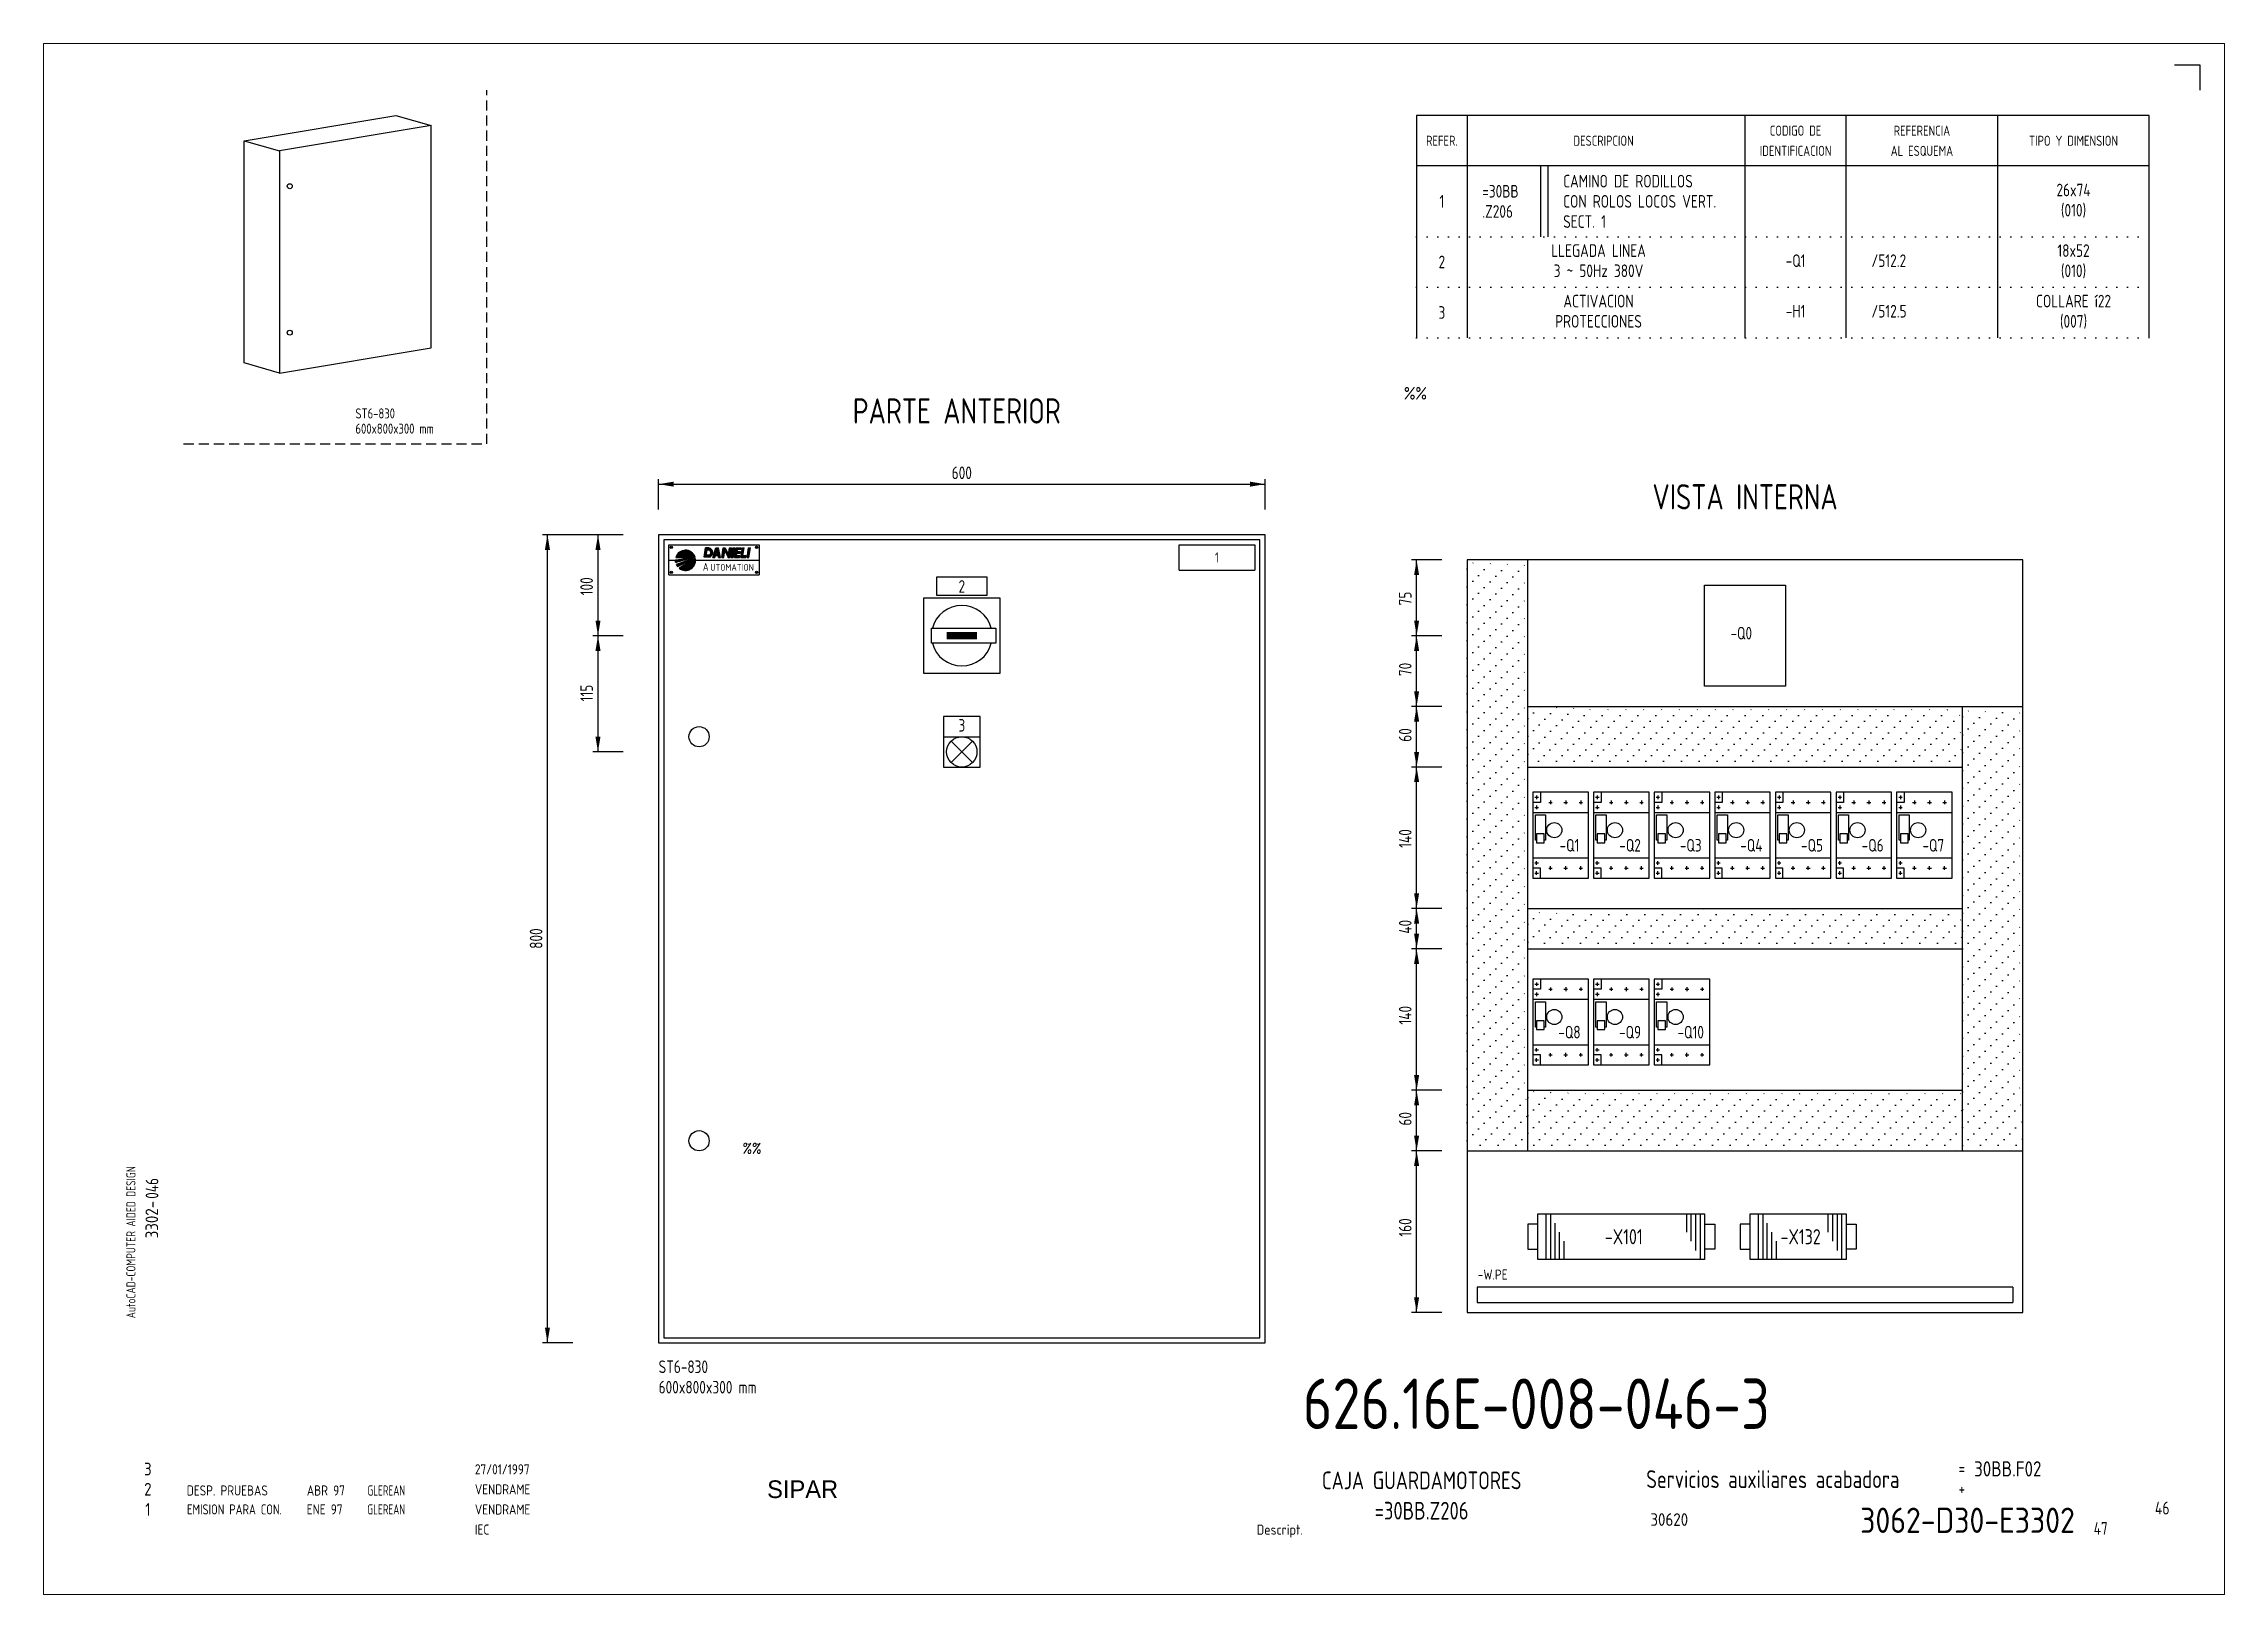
# Paper-space layout 'Presentación1' of a CAD drawing. Extents: x -7 to 425, y -6 to 301.
# The model-space entities are those that its viewports show. They can reach past a viewport. Long polylines and large blocks are cut down to what shows.
import ezdxf
from ezdxf.enums import TextEntityAlignment as Align

# ---------------------------------------------------------------- set-up
doc = ezdxf.new("R2010")
doc.units = 0
doc.header["$LTSCALE"] = 8
doc.header["$MEASUREMENT"] = 0
for name, pattern in [('DOT', [0.25, 0, -0.25]), ('DOT15', [0.1875, 0, -0.1875]), ('HIDDEN', [0.375, 0.25, -0.125])]:
    doc.linetypes.add(name, pattern=pattern)
doc.layers.get('0').update_dxf_attribs({"linetype": 'CONTINUOUS'})
doc.layers.add('3', color=3, linetype='CONTINUOUS')
doc.layers.add('CART', color=7, linetype='CONTINUOUS')
doc.styles.add('DIN', font='DIN', dxfattribs={"width": 0.85})
doc.styles.add('SIMPLEX', font='SIMPLEX', dxfattribs={"width": 0.9})
doc.styles.add('UNIV', font='UNIV')

psp = doc.layouts.new('Presentación1')

msp = doc.modelspace()

# ---------------------------------------------------------------- texts
at = {"style": 'DIN', "width": 0.8}
for s, height, p in [('CODIGO DE', 2, (340, 283)), ('REFERENCIA', 2, (365, 283)), ('IDENTIFICACION', 2, (340, 279)), ('AL ESQUEMA', 2, (365, 279)), ('26x74', 2.5, (395, 271)), ('(010)', 2.5, (395, 267)), ('LLEGADA LINEA', 2.5, (301, 259)), ('-Q1', 2.5, (340, 257)), ('18x52', 2.5, (395, 259)), ('3 ~ 50Hz 380V', 2.5, (301, 255)), ('(010)', 2.5, (395, 255)), ('ACTIVACION', 2.5, (301, 249)), ('COLLARE í22', 2.5, (395, 249)), ('PROTECCIONES', 2.5, (301, 245)), ('-H1', 2.5, (340, 247)), ('(007)', 2.5, (395, 245)), ('2', 2.5, (175, 192.5)), ('-Q0', 2.5, (329.25, 183.25)), ('3', 2.5, (175, 165)), ('-Q1', 2.5, (295.25, 141.25)), ('-Q2', 2.5, (307.25, 141.25)), ('-Q3', 2.5, (319.25, 141.25)), ('-Q4', 2.5, (331.25, 141.25)), ('-Q5', 2.5, (343.25, 141.25)), ('-Q6', 2.5, (355.25, 141.25)), ('-Q7', 2.5, (367.25, 141.25)), ('-Q8', 2.5, (295.25, 104.25)), ('-Q9', 2.5, (307.25, 104.25)), ('-Q10', 2.5, (319.25, 104.25))]:
    msp.add_text(s, height=height, dxfattribs=at).set_placement(p, align=Align.CENTER)
for s, height, p in [('REFER.', 2, (270, 282)), ('DESCRIPCION', 2, (302, 282)), ('TIPO Y DIMENSION', 2, (395, 282)), ('1', 2.5, (270, 270)), ('2', 2.5, (270, 258)), ('3', 2.5, (270, 248))]:
    msp.add_text(s, height=height, dxfattribs=at).set_placement(p, align=Align.MIDDLE)
at = {"style": 'DIN'}
for s, height, width, p in [('=30BB', 2.5, 0.8, (278, 270.75)), ('CAMINO DE RODILLOS', 2.5, 0.8, (294, 272.75)), ('.Z206', 2.5, 0.8, (278, 266.75)), ('CON ROLOS LOCOS VERT.', 2.5, 0.8, (294, 268.75)), ('SECT. 1', 2.5, 0.8, (294, 264.75)), ('/512.2', 2.5, 0.8, (355, 257)), ('/512.5', 2.5, 0.8, (355, 247)), ('%%', 2.5, 0.85, (262.5, 230.75)), ('ST6-830', 2, 0.8, (55, 227)), ('600x800x300 mm', 2, 0.8, (55, 224)), ('600', 2.5, 0.8, (173, 215)), ('ST6-830', 2.5, 0.8, (115, 38)), ('600x800x300 mm', 2.5, 0.8, (115, 33.95)), ('47', 2.5, 0.8, (399, 6))]:
    msp.add_text(s, height=height, dxfattribs=dict(at, width=width)).set_placement(p)
at = {"color": 3, "style": 'DIN', "width": 0.8}
for s, height, p in [('PARTE ANTERIOR', 5, (174, 226)), ('VISTA INTERNA', 5, (330, 209)), ('CAJA GUARDAMOTORES', 3.5, (266, 15)), ('=30BB.Z206', 3.5, (266, 9))]:
    msp.add_text(s, height=height, dxfattribs=at).set_placement(p, align=Align.CENTER)
at = {"color": 1, "style": 'DIN', "width": 0.8}
msp.add_text('1', height=2, dxfattribs=at).set_placement((225.5, 199.5), align=Align.MIDDLE)
at = {"style": 'DIN', "width": 0.8}
for s, p in [('100', (102, 192)), ('75', (264, 190)), ('70', (264, 176)), ('115', (102, 171)), ('60', (264, 163)), ('140', (264, 142)), ('800', (92, 122)), ('40', (264, 125)), ('140', (264, 107)), ('60', (264, 87)), ('046', (16, 72.5)), ('160', (264, 65))]:
    msp.add_text(s, height=2.5, rotation=90, dxfattribs=at).set_placement(p)
at = {"color": 1, "style": 'DIN', "width": 0.85}
for s, height, p in [('A', 1.56, (123.75, 196.85)), ('UTOMATION', 1.317, (125.24, 196.86))]:
    msp.add_text(s, height=height, dxfattribs=at).set_placement(p)
at = {"color": 7, "linetype": 'Continuous', "style": 'SIMPLEX', "width": 0.9}
msp.add_text('%%', height=2, dxfattribs=at).set_placement((133.5, 82.5), align=Align.MIDDLE)
at = {"color": 2, "style": 'DIN', "width": 0.8}
for s, p in [('-X101', (306, 65)), ('-X132', (341, 65))]:
    msp.add_text(s, height=3, dxfattribs=at).set_placement(p, align=Align.MIDDLE)
at = {"style": 'DIN', "width": 0.85}
msp.add_text('-W.PE', height=2, dxfattribs=at).set_placement((283, 56.5), align=Align.RIGHT)
at = {"linetype": 'Continuous', "style": 'DIN'}
for s, width, p in [('DESP. PRUEBAS', 0.85, (21.62, 13.75)), ('ABR 97', 0.85, (45.38, 13.75)), ('GLEREAN', 0.7, (57.38, 13.75))]:
    msp.add_text(s, height=2, dxfattribs=dict(at, width=width)).set_placement(p)
at = {"color": 3, "style": 'DIN', "width": 0.8}
msp.add_text('46', height=2.56, dxfattribs=at).set_placement((414, 10), align=Align.RIGHT)
at = {"color": 2, "insert": (242.47, 36.92), "char_height": 10, "width": 111.0411, "attachment_point": 1, "style": 'DIN'}
msp.add_mtext('626.16E-008-046-3', dxfattribs=at)
at = {"layer": 'CART', "color": 2, "linetype": 'Continuous', "style": 'UNIV'}
msp.add_text('SIPAR', height=3.5, dxfattribs=at).set_placement((143.5, 13.25), align=Align.CENTER)

# ---------------------------------------------------------------- blocks, each defined once
blk = doc.blocks.new('WB-FG100')
at = {"layer": 'CART', "color": 1}
for p, q in [((415, 297), (420, 297)), ((420, 297), (420, 292))]:
    blk.add_line(p, q, dxfattribs=at)
at = {"layer": 'CART', "color": 1, "style": 'DIN', "width": 0.8}
blk.add_text('AutoCAD-COMPUTER AIDED DESIGN', height=1.8, rotation=90, dxfattribs=at).set_placement((11.47, 48.84))
at = {"layer": 'CART', "color": 3, "style": 'DIN', "width": 0.8}
for s, p in [('=', (372.24, 17.91)), ('+', (372.24, 13.87))]:
    blk.add_text(s, height=2.5, dxfattribs=at).set_placement(p)
at = {"layer": 'CART', "color": 7, "style": 'DIN', "width": 0.9}
blk.add_attdef('FILE', text='', height=2.5, rotation=90, dxfattribs=at).set_placement((15.95, 68.38), align=Align.CENTER)
for tag, p in [('MOD-3', (13.92, 19)), ('MOD-2', (13.92, 15)), ('MOD-1', (13.92, 11)), ('NR.COMMESSA', (315, 9))]:
    blk.add_attdef(tag, text='', height=2.5, dxfattribs=at).set_placement(p, align=Align.MIDDLE)
at = {"layer": 'CART', "color": 7, "style": 'DIN'}
for tag, width, p in [('REV-3', 0.9, (21.66, 19)), ('DATA-3', 0.9, (45.37, 19)), ('NOME-3', 0.9, (57.37, 19)), ('REV-2', 0.9, (21.66, 15)), ('DATA-2', 0.9, (45.37, 15)), ('NOME-2', 0.9, (57.37, 15)), ('REV-1', 0.9, (21.66, 11)), ('DATA-1', 0.9, (45.37, 11)), ('NOME-1', 0.7, (57.37, 11))]:
    blk.add_attdef(tag, text='', height=2, dxfattribs=dict(at, width=width)).set_placement(p, align=Align.MIDDLE_LEFT)
at = {"layer": 'CART', "color": 7, "style": 'DIN', "width": 0.9}
for tag, p, height in [('DATA', (78.64, 17.94), 2), ('ESECUTORE', (78.64, 13.97), 2), ('CONTROLLORE', (78.64, 9.99), 2), ('NORMA', (78.64, 6.01), 2), ('SEGUE', (398.93, 5.65), 2.8)]:
    blk.add_attdef(tag, p, '', height=height, dxfattribs=at)
at = {"layer": 'CART', "color": 2, "style": 'DIN', "width": 0.9}
for tag, p in [('TITOLO-1/3', (266.5, 18.23)), ('TITOLO-1/2', (266.5, 15.73)), ('TITOLO-2/3', (266.5, 13.18)), ('TITOLO-3/3', (266.5, 8.13)), ('TITOLO-2/2', (266.5, 10.68))]:
    blk.add_attdef(tag, text='', height=3.5, dxfattribs=at).set_placement(p, align=Align.MIDDLE)
at = {"layer": 'CART', "color": 3, "style": 'DIN', "width": 0.9}
blk.add_attdef('ASSIEME', text='', height=3.5, dxfattribs=at).set_placement((334, 17), align=Align.MIDDLE)
at = {"layer": 'CART', "color": 3, "style": 'DIN', "width": 0.85}
for tag, p in [('=', (375.33, 16.63)), ('+', (375.33, 12.76))]:
    blk.add_attdef(tag, text='', height=3, dxfattribs=at).set_placement(p, align=Align.BOTTOM_LEFT)
at = {"layer": 'CART', "color": 2, "style": 'DIN', "width": 0.9}
blk.add_attdef('DISEGNO', text='', height=5, dxfattribs=at).set_placement((395.27, 6.35), align=Align.RIGHT)
at = {"layer": 'CART', "color": 3, "style": 'DIN', "width": 0.9}
blk.add_attdef('FOGLIO', text='', height=2.8, dxfattribs=at).set_placement((414.2, 9.56), align=Align.RIGHT)
at = {"layer": 'CART', "color": 1, "style": 'DIN', "width": 0.9}
blk.add_attdef('TIPOLOGIA', (233.37, 6), '', height=2, dxfattribs=at)
blk = doc.blocks.new('*X8')
at = {"color": 0, "linetype": 'DOT15'}
for p, q in [((275, 190.15), (283.85, 199)), ((275, 193.68), (280.32, 199)), ((275, 197.22), (276.78, 199)), ((275, 186.61), (287, 198.61)), ((275, 183.08), (287, 195.08)), ((275, 179.54), (287, 191.54)), ((275, 176.01), (287, 188.01)), ((275, 172.47), (287, 184.47)), ((275, 168.93), (287, 180.93)), ((275, 165.4), (287, 177.4)), ((275, 161.86), (287, 173.86)), ((275, 158.33), (287, 170.33)), ((275, 154.79), (287, 166.79)), ((275, 151.26), (287, 163.26)), ((275, 147.72), (287, 159.72)), ((275, 144.19), (287, 156.19)), ((275, 140.65), (287, 152.65)), ((275, 137.11), (287, 149.11)), ((275, 133.58), (287, 145.58)), ((275, 130.04), (287, 142.04)), ((275, 126.51), (287, 138.51)), ((275, 122.97), (287, 134.97)), ((275, 119.44), (287, 131.44)), ((275, 115.9), (287, 127.9)), ((275, 112.37), (287, 124.37)), ((275, 108.83), (287, 120.83)), ((275, 105.29), (287, 117.29)), ((275, 101.76), (287, 113.76)), ((275, 98.22), (287, 110.22)), ((275, 94.69), (287, 106.69)), ((275, 91.15), (287, 103.15)), ((275, 87.62), (287, 99.62)), ((275, 84.08), (287, 96.08)), ((276.45, 82), (287, 92.55)), ((279.99, 82), (287, 89.01)), ((283.53, 82), (287, 85.47))]:
    blk.add_line(p, q, dxfattribs=at)
blk = doc.blocks.new('*X7')
at = {"color": 0, "linetype": 'DOT15'}
for p, q in [((287, 191.54), (296.46, 201)), ((287, 195.08), (292.92, 201)), ((287, 198.61), (289.39, 201)), ((287.99, 189), (299.99, 201)), ((291.53, 189), (303.53, 201)), ((295.07, 189), (307.07, 201)), ((298.6, 189), (310.6, 201)), ((302.14, 189), (314.14, 201)), ((305.67, 189), (317.67, 201)), ((309.21, 189), (321.21, 201)), ((312.74, 189), (324.74, 201)), ((316.28, 189), (328.28, 201)), ((319.81, 189), (331.81, 201)), ((323.35, 189), (335.35, 201)), ((326.89, 189), (338.89, 201)), ((330.42, 189), (342.42, 201)), ((333.96, 189), (345.96, 201)), ((337.49, 189), (349.49, 201)), ((341.03, 189), (353.03, 201)), ((344.56, 189), (356.56, 201)), ((348.1, 189), (360.1, 201)), ((351.63, 189), (363.63, 201)), ((355.17, 189), (367.17, 201)), ((358.71, 189), (370.71, 201)), ((362.24, 189), (373, 199.76)), ((365.78, 189), (373, 196.22)), ((369.31, 189), (373, 192.69)), ((372.85, 189), (373, 189.15))]:
    blk.add_line(p, q, dxfattribs=at)
blk = doc.blocks.new('*X10')
at = {"color": 0, "linetype": 'DOT15'}
for p, q in [((373, 160.87), (382.13, 170)), ((373, 164.4), (378.6, 170)), ((373, 167.94), (375.06, 170)), ((373, 157.33), (385, 169.33)), ((373, 153.8), (385, 165.8)), ((373, 150.26), (385, 162.26)), ((373, 146.73), (385, 158.73)), ((373, 143.19), (385, 155.19)), ((373, 139.65), (385, 151.65)), ((373, 136.12), (385, 148.12)), ((373, 132.58), (385, 144.58)), ((373, 129.05), (385, 141.05)), ((373, 125.51), (385, 137.51)), ((373, 121.98), (385, 133.98)), ((373, 118.44), (385, 130.44)), ((373, 114.91), (385, 126.91)), ((373, 111.37), (385, 123.37)), ((373, 107.83), (385, 119.83)), ((373, 104.3), (385, 116.3)), ((373, 100.76), (385, 112.76)), ((373, 97.23), (385, 109.23)), ((373, 93.69), (385, 105.69)), ((373, 90.16), (385, 102.16)), ((373, 86.62), (385, 98.62)), ((373, 83.09), (385, 95.09)), ((375.45, 82), (385, 91.55)), ((378.98, 82), (385, 88.02)), ((382.52, 82), (385, 84.48))]:
    blk.add_line(p, q, dxfattribs=at)
blk = doc.blocks.new('*X6')
at = {"color": 0, "linetype": 'DOT15'}
for p, q in [((287, 71.33), (293.67, 78)), ((287, 74.87), (290.13, 78)), ((289.2, 70), (297.2, 78)), ((292.74, 70), (300.74, 78)), ((296.27, 70), (304.27, 78)), ((299.81, 70), (307.81, 78)), ((303.35, 70), (311.35, 78)), ((306.88, 70), (314.88, 78)), ((310.42, 70), (318.42, 78)), ((313.95, 70), (321.95, 78)), ((317.49, 70), (325.49, 78)), ((321.02, 70), (329.02, 78)), ((324.56, 70), (332.56, 78)), ((328.09, 70), (336.09, 78)), ((331.63, 70), (339.63, 78)), ((335.17, 70), (343.17, 78)), ((338.7, 70), (346.7, 78)), ((342.24, 70), (350.24, 78)), ((345.77, 70), (353.77, 78)), ((349.31, 70), (357.31, 78)), ((352.84, 70), (360.84, 78)), ((356.38, 70), (364.38, 78)), ((359.91, 70), (367.91, 78)), ((363.45, 70), (371.45, 78)), ((366.98, 70), (373, 76.02)), ((370.52, 70), (373, 72.48))]:
    blk.add_line(p, q, dxfattribs=at)
blk = doc.blocks.new('*X9')
at = {"color": 0, "linetype": 'DOT15'}
for p, q in [((287, 85.47), (295.53, 94)), ((287, 89.01), (291.99, 94)), ((287, 92.55), (288.45, 94)), ((287.06, 82), (299.06, 94)), ((290.6, 82), (302.6, 94)), ((294.13, 82), (306.13, 94)), ((297.67, 82), (309.67, 94)), ((301.2, 82), (313.2, 94)), ((304.74, 82), (316.74, 94)), ((308.27, 82), (320.27, 94)), ((311.81, 82), (323.81, 94)), ((315.35, 82), (327.35, 94)), ((318.88, 82), (330.88, 94)), ((322.42, 82), (334.42, 94)), ((325.95, 82), (337.95, 94)), ((329.49, 82), (341.49, 94)), ((333.02, 82), (345.02, 94)), ((336.56, 82), (348.56, 94)), ((340.09, 82), (352.09, 94)), ((343.63, 82), (355.63, 94)), ((347.17, 82), (359.17, 94)), ((350.7, 82), (362.7, 94)), ((354.24, 82), (366.24, 94)), ((357.77, 82), (369.77, 94)), ((361.31, 82), (373, 93.69)), ((364.84, 82), (373, 90.16)), ((368.38, 82), (373, 86.62)), ((371.91, 82), (373, 83.09))]:
    blk.add_line(p, q, dxfattribs=at)

# ---------------------------------------------------------------- linework, layer by layer
at = {"linetype": 'HIDDEN'}
for p, q in [((81, 222), (81, 292)), ((21, 222), (81, 222))]:
    msp.add_line(p, q, dxfattribs=at)
for p, q in [((33, 282), (63, 287)), ((70, 285), (40, 280)), ((63, 287), (70, 285)), ((70, 241), (70, 285)), ((33, 238), (33, 282)), ((33, 282), (40, 280)), ((40, 280), (40, 236)), ((289.5, 277), (289.5, 263)), ((291, 277), (291, 263)), ((40, 236), (33, 238)), ((40, 236), (70, 241)), ((115, 209), (115, 215)), ((115, 214), (235, 214)), ((235, 209), (235, 215)), ((108, 204), (92, 204)), ((93, 44), (93, 204)), ((234, 203), (116, 203)), ((116, 203), (116, 45)), ((234, 45), (234, 203)), ((117, 196.04), (117, 202)), ((117, 202), (134.89, 202)), ((117, 198.93), (118.31, 198.93)), ((122.31, 198.93), (134.89, 198.93)), ((134.89, 202), (134.89, 196.04)), ((218, 202), (233, 202)), ((218, 197), (218, 202)), ((233, 202), (233, 197)), ((270, 199), (264, 199)), ((265, 50), (265, 199)), ((117, 196.04), (134.89, 196.04)), ((218, 197), (233, 197)), ((108, 184), (102, 184)), ((169, 185.5), (181.75, 185.5)), ((169, 182.5), (169, 185.5)), ((181.75, 182.5), (169, 182.5)), ((181.75, 185.5), (181.75, 182.5)), ((270, 184), (264, 184)), ((270, 170), (264, 170)), ((178.6, 168), (171.4, 168)), ((171.4, 168), (171.4, 158)), ((171.4, 164), (178.6, 164)), ((178.6, 158), (178.6, 168)), ((108, 161), (102, 161)), ((171.4, 158), (178.6, 158)), ((270, 158), (264, 158)), ((288, 153), (288, 136)), ((299, 153), (288, 153)), ((299, 136), (299, 153)), ((311, 153), (300, 153)), ((300, 153), (300, 136)), ((311, 136), (311, 153)), ((323, 153), (312, 153)), ((312, 153), (312, 136)), ((323, 136), (323, 153)), ((335, 153), (324, 153)), ((324, 153), (324, 136)), ((335, 136), (335, 153)), ((347, 153), (336, 153)), ((336, 153), (336, 136)), ((347, 136), (347, 153)), ((359, 153), (348, 153)), ((348, 153), (348, 136)), ((359, 136), (359, 153)), ((371, 153), (360, 153)), ((360, 153), (360, 136)), ((371, 136), (371, 153)), ((288, 149), (299, 149)), ((300, 149), (311, 149)), ((312, 149), (323, 149)), ((324, 149), (335, 149)), ((336, 149), (347, 149)), ((348, 149), (359, 149)), ((360, 149), (371, 149)), ((288, 140), (299, 140)), ((300, 140), (311, 140)), ((312, 140), (323, 140)), ((324, 140), (335, 140)), ((336, 140), (347, 140)), ((348, 140), (359, 140)), ((360, 140), (371, 140)), ((288, 136), (299, 136)), ((300, 136), (311, 136)), ((312, 136), (323, 136)), ((324, 136), (335, 136)), ((336, 136), (347, 136)), ((348, 136), (359, 136)), ((360, 136), (371, 136)), ((270, 130), (264, 130)), ((270, 122), (264, 122)), ((299, 116), (288, 116)), ((288, 116), (288, 99)), ((299, 99), (299, 116)), ((300, 116), (300, 99)), ((311, 116), (300, 116)), ((311, 99), (311, 116)), ((312, 116), (312, 99)), ((323, 116), (312, 116)), ((323, 99), (323, 116)), ((288, 112), (299, 112)), ((300, 112), (311, 112)), ((312, 112), (323, 112)), ((288, 103), (299, 103)), ((300, 103), (311, 103)), ((312, 103), (323, 103)), ((288, 99), (299, 99)), ((300, 99), (311, 99)), ((312, 99), (323, 99)), ((270, 94), (264, 94)), ((270, 82), (264, 82)), ((290.6, 69.5), (290.6, 60.5)), ((290.6, 69.5), (290.6, 60.5)), ((291.5, 69.5), (291.5, 60.5)), ((291.5, 69.5), (291.5, 60.5)), ((318.4, 69.5), (318.4, 65.9)), ((319.3, 69.5), (319.3, 64.1)), ((320.2, 69.5), (320.2, 62.3)), ((321.1, 69.5), (321.1, 60.5)), ((332.6, 69.5), (332.6, 60.5)), ((332.6, 69.5), (332.6, 60.5)), ((333.5, 69.5), (333.5, 60.5)), ((333.5, 69.5), (333.5, 60.5)), ((346.4, 69.5), (346.4, 65.9)), ((347.3, 69.5), (347.3, 64.1)), ((348.2, 69.5), (348.2, 62.3)), ((349.1, 69.5), (349.1, 60.5)), ((292.4, 60.5), (292.4, 67.7)), ((292.4, 60.5), (292.4, 67.7)), ((293.3, 60.5), (293.3, 65.9)), ((293.3, 60.5), (293.3, 65.9)), ((334.4, 60.5), (334.4, 67.7)), ((334.4, 60.5), (334.4, 67.7)), ((335.3, 60.5), (335.3, 65.9)), ((335.3, 60.5), (335.3, 65.9)), ((294.2, 60.5), (294.2, 64.1)), ((294.2, 60.5), (294.2, 64.1)), ((336.2, 60.5), (336.2, 64.1)), ((336.2, 60.5), (336.2, 64.1)), ((270, 50), (264, 50)), ((98, 44), (92, 44)), ((116, 45), (234, 45))]:
    msp.add_line(p, q)
at = {"color": 3}
for p, q in [((410, 287), (265, 287)), ((265, 287), (265, 243)), ((275, 287), (275, 243)), ((330, 243), (330, 287)), ((350, 243), (350, 287)), ((380, 243), (380, 287)), ((410, 243), (410, 287)), ((410, 277), (265, 277))]:
    msp.add_line(p, q, dxfattribs=at)
at = {"color": 7, "linetype": 'DOT'}
for p, q in [((265, 263), (410, 263)), ((265, 253), (410, 253)), ((265, 243), (410, 243))]:
    msp.add_line(p, q, dxfattribs=at)
at = {"linetype": 'Continuous'}
for p, q in [((103, 204), (103, 161)), ((287, 82), (287, 199)), ((322, 194), (338, 194)), ((322, 174), (322, 194)), ((338, 194), (338, 174)), ((338, 174), (322, 174)), ((287, 170), (385, 170)), ((373, 82), (373, 170)), ((287, 158), (373, 158)), ((287, 130), (373, 130)), ((287, 122), (373, 122)), ((287, 94), (373, 94)), ((275, 82), (385, 82))]:
    msp.add_line(p, q, dxfattribs=at)
at = {"color": 1}
for p, q in [((118.31, 198.99), (120.05, 198.99)), ((118.31, 198.94), (119.86, 198.94)), ((118.31, 198.89), (119.67, 198.89)), ((118.31, 198.84), (119.48, 198.84)), ((118.32, 198.78), (119.29, 198.78)), ((118.32, 198.73), (119.1, 198.73)), ((118.33, 198.68), (118.9, 198.68)), ((118.33, 198.63), (118.71, 198.63)), ((118.34, 198.58), (118.52, 198.58)), ((118.41, 199.56), (122.16, 199.56)), ((118.43, 199.62), (122.19, 199.62)), ((118.45, 199.67), (122.17, 199.67)), ((118.47, 199.72), (122.15, 199.72)), ((118.5, 199.77), (122.13, 199.77)), ((118.52, 199.82), (122.1, 199.82)), ((118.55, 199.87), (122.08, 199.87)), ((118.58, 199.93), (122.05, 199.93)), ((118.61, 199.98), (122.02, 199.98)), ((118.64, 200.03), (121.98, 200.03)), ((118.68, 200.08), (121.95, 200.08)), ((118.7, 199.04), (120.25, 199.04)), ((118.71, 200.13), (121.91, 200.13)), ((118.75, 200.19), (121.87, 200.19)), ((118.8, 200.24), (121.83, 200.24)), ((118.84, 200.29), (121.78, 200.29)), ((118.89, 200.34), (121.73, 200.34)), ((118.95, 200.39), (121.68, 200.39)), ((119.01, 200.45), (121.62, 200.45)), ((119.07, 200.5), (121.56, 200.5)), ((119.08, 199.1), (120.44, 199.1)), ((119.14, 200.55), (121.49, 200.55)), ((119.21, 200.6), (121.41, 200.6)), ((119.3, 200.65), (121.33, 200.65)), ((119.39, 200.71), (121.24, 200.71)), ((119.46, 199.15), (120.63, 199.15)), ((119.5, 200.76), (121.13, 200.76)), ((119.63, 200.81), (121, 200.81)), ((119.72, 198.52), (120.45, 198.52)), ((119.79, 200.86), (120.84, 200.86)), ((119.84, 199.2), (120.75, 199.2)), ((119.86, 198.58), (120.55, 198.58)), ((120.01, 198.63), (120.66, 198.63)), ((120.05, 200.91), (120.58, 200.91)), ((120.15, 198.68), (120.77, 198.68)), ((120.22, 199.25), (120.7, 199.25)), ((120.29, 198.73), (120.88, 198.73)), ((120.44, 198.78), (120.98, 198.78)), ((120.49, 199.51), (121.97, 199.51)), ((120.54, 199.46), (121.78, 199.46)), ((120.58, 198.84), (121.09, 198.84)), ((120.6, 199.41), (121.07, 199.41)), ((120.61, 199.3), (120.64, 199.3)), ((120.65, 199.36), (120.69, 199.36)), ((120.72, 198.89), (121.06, 198.89)), ((120.86, 199.15), (121.32, 199.15)), ((120.87, 198.94), (121.01, 198.94)), ((120.91, 199.1), (121.18, 199.1)), ((120.96, 199.04), (121.03, 199.04)), ((120.97, 199.2), (121.47, 199.2)), ((121.06, 198.52), (122.27, 198.52)), ((121.15, 198.58), (122.28, 198.58)), ((121.17, 199.25), (121.61, 199.25)), ((121.18, 198.84), (122.31, 198.84)), ((121.22, 198.78), (122.31, 198.78)), ((121.24, 198.63), (122.29, 198.63)), ((121.27, 198.73), (122.3, 198.73)), ((121.29, 198.89), (122.31, 198.89)), ((121.32, 198.68), (122.3, 198.68)), ((121.36, 199.3), (121.65, 199.3)), ((121.4, 198.94), (122.31, 198.94)), ((121.42, 199.41), (121.59, 199.41)), ((121.51, 198.99), (122.31, 198.99)), ((121.62, 199.04), (122.31, 199.04)), ((121.72, 199.1), (122.31, 199.1)), ((121.83, 199.15), (122.3, 199.15)), ((121.87, 199.3), (122.28, 199.3)), ((121.94, 199.2), (122.3, 199.2)), ((122, 199.25), (122.29, 199.25)), ((122.01, 199.36), (122.27, 199.36)), ((122.16, 199.41), (122.26, 199.41)), ((123.99, 199.52), (124.3, 201.4)), ((123.99, 199.52), (124.3, 201.4)), ((124.92, 199.52), (123.99, 199.52)), ((124.92, 201.4), (124.3, 201.4)), ((124.3, 201.4), (124.69, 201.4)), ((124.43, 199.96), (124.6, 200.95)), ((124.92, 199.96), (124.43, 199.96)), ((124.92, 200.95), (124.6, 200.95)), ((125.7, 199.5), (126.33, 201.38)), ((125.7, 199.5), (126.1, 199.5)), ((126.1, 199.5), (126.23, 199.89)), ((126.23, 199.89), (126.8, 199.89)), ((126.33, 201.38), (126.88, 201.38)), ((126.33, 200.2), (126.58, 200.94)), ((126.33, 200.2), (126.73, 200.2)), ((126.73, 200.2), (126.58, 200.94)), ((126.88, 199.5), (126.8, 199.89)), ((127.27, 199.5), (126.88, 201.38)), ((126.88, 199.5), (127.27, 199.5)), ((127.48, 199.51), (127.8, 201.39)), ((127.48, 199.51), (127.8, 201.39)), ((127.48, 199.51), (127.88, 199.51)), ((127.8, 201.39), (128.19, 201.39)), ((127.8, 201.39), (128.19, 201.39)), ((127.88, 199.51), (128.1, 200.86)), ((128.1, 200.86), (128.74, 199.51)), ((128.19, 201.39), (128.83, 200.05)), ((128.74, 199.51), (129.05, 201.39)), ((128.74, 199.51), (129.13, 199.51)), ((128.83, 200.05), (129.05, 201.39)), ((129.05, 201.39), (129.44, 201.39)), ((129.05, 201.39), (129.44, 201.39)), ((129.13, 199.51), (129.44, 201.39)), ((129.37, 199.51), (129.69, 201.39)), ((129.37, 199.51), (129.69, 201.39)), ((129.37, 199.51), (129.76, 199.51)), ((129.69, 201.39), (130.08, 201.39)), ((129.69, 201.39), (130.08, 201.39)), ((129.76, 199.51), (130.08, 201.39)), ((130.01, 199.51), (130.32, 201.39)), ((130.01, 199.51), (130.32, 201.39)), ((130.01, 199.51), (131.03, 199.51)), ((130.32, 201.39), (131.34, 201.39)), ((130.41, 199.83), (130.49, 200.29)), ((131.08, 199.83), (130.41, 199.83)), ((131.16, 200.29), (130.49, 200.29)), ((130.55, 200.61), (130.62, 201.08)), ((131.21, 200.61), (130.55, 200.61)), ((131.29, 201.08), (130.62, 201.08)), ((130.95, 201.39), (131.34, 201.39)), ((131.03, 199.51), (131.08, 199.83)), ((131.16, 200.29), (131.21, 200.61)), ((131.26, 199.51), (131.58, 201.39)), ((131.26, 199.51), (132.28, 199.51)), ((131.29, 201.08), (131.34, 201.39)), ((131.58, 201.39), (131.93, 201.39)), ((131.67, 199.83), (131.93, 201.39)), ((132.33, 199.83), (131.67, 199.83)), ((132.28, 199.51), (132.33, 199.83)), ((132.49, 199.51), (132.8, 201.39)), ((132.49, 199.51), (132.88, 199.51)), ((132.8, 201.39), (133.19, 201.39)), ((132.88, 199.51), (133.19, 201.39)), ((118.51, 198.06), (119.47, 198.06)), ((118.54, 198), (119.37, 198)), ((118.57, 198.11), (119.58, 198.11)), ((118.57, 197.95), (119.26, 197.95)), ((118.6, 197.9), (119.15, 197.9)), ((118.63, 197.85), (119.04, 197.85)), ((118.66, 197.8), (118.93, 197.8)), ((118.7, 197.74), (118.83, 197.74)), ((118.71, 198.16), (119.69, 198.16)), ((118.86, 198.21), (119.8, 198.21)), ((119, 198.26), (119.91, 198.26)), ((119.05, 197.38), (121.58, 197.38)), ((119.11, 197.33), (121.51, 197.33)), ((119.14, 198.32), (120.01, 198.32)), ((119.14, 197.43), (121.64, 197.43)), ((119.18, 197.28), (121.44, 197.28)), ((119.23, 197.49), (121.7, 197.49)), ((119.27, 197.23), (121.36, 197.23)), ((119.29, 198.37), (120.12, 198.37)), ((119.33, 197.54), (121.75, 197.54)), ((119.35, 197.17), (121.27, 197.17)), ((119.42, 197.59), (121.8, 197.59)), ((119.43, 198.42), (120.23, 198.42)), ((119.46, 197.12), (121.17, 197.12)), ((119.51, 197.64), (121.84, 197.64)), ((119.57, 198.47), (120.34, 198.47)), ((119.58, 197.07), (121.05, 197.07)), ((119.6, 197.69), (121.89, 197.69)), ((119.69, 197.74), (121.92, 197.74)), ((119.73, 197.02), (120.9, 197.02)), ((119.78, 197.8), (121.96, 197.8)), ((119.87, 197.85), (122, 197.85)), ((119.93, 196.97), (120.69, 196.97)), ((119.96, 197.9), (122.03, 197.9)), ((120.06, 197.95), (122.06, 197.95)), ((120.15, 198), (122.09, 198)), ((120.24, 198.06), (122.11, 198.06)), ((120.33, 198.11), (122.14, 198.11)), ((120.42, 198.16), (122.16, 198.16)), ((120.51, 198.21), (122.18, 198.21)), ((120.6, 198.26), (122.2, 198.26)), ((120.7, 198.32), (122.22, 198.32)), ((120.79, 198.37), (122.23, 198.37)), ((120.88, 198.42), (122.25, 198.42)), ((120.97, 198.47), (122.26, 198.47)), ((288.4, 152), (289.1, 152)), ((288.75, 152.35), (288.75, 151.65)), ((289.5, 153), (289.5, 151)), ((291.5, 151.35), (291.5, 150.65)), ((294.5, 151.38), (294.5, 150.62)), ((297.5, 151.35), (297.5, 150.65)), ((300.4, 152), (301.1, 152)), ((300.75, 152.35), (300.75, 151.65)), ((301.5, 153), (301.5, 151)), ((303.5, 151.35), (303.5, 150.65)), ((306.5, 151.38), (306.5, 150.62)), ((309.5, 151.35), (309.5, 150.65)), ((312.4, 152), (313.1, 152)), ((312.75, 152.35), (312.75, 151.65)), ((313.5, 153), (313.5, 151)), ((315.5, 151.35), (315.5, 150.65)), ((318.5, 151.38), (318.5, 150.62)), ((321.5, 151.35), (321.5, 150.65)), ((324.4, 152), (325.1, 152)), ((324.75, 152.35), (324.75, 151.65)), ((325.5, 153), (325.5, 151)), ((327.5, 151.35), (327.5, 150.65)), ((330.5, 151.38), (330.5, 150.62)), ((333.5, 151.35), (333.5, 150.65)), ((336.4, 152), (337.1, 152)), ((336.75, 152.35), (336.75, 151.65)), ((337.5, 153), (337.5, 151)), ((339.5, 151.35), (339.5, 150.65)), ((342.5, 151.38), (342.5, 150.62)), ((345.5, 151.35), (345.5, 150.65)), ((348.4, 152), (349.1, 152)), ((348.75, 152.35), (348.75, 151.65)), ((349.5, 153), (349.5, 151)), ((351.5, 151.35), (351.5, 150.65)), ((354.5, 151.38), (354.5, 150.62)), ((357.5, 151.35), (357.5, 150.65)), ((360.4, 152), (361.1, 152)), ((360.75, 152.35), (360.75, 151.65)), ((361.5, 153), (361.5, 151)), ((363.5, 151.35), (363.5, 150.65)), ((366.5, 151.38), (366.5, 150.62)), ((369.5, 151.35), (369.5, 150.65)), ((289.5, 151), (288, 151)), ((288.4, 150), (289.1, 150)), ((288.5, 143.5), (288.5, 148.5)), ((288.5, 148.5), (290.5, 148.5)), ((288.75, 150.35), (288.75, 149.65)), ((290.5, 148.5), (290.5, 143.5)), ((291.15, 151), (291.85, 151)), ((294.12, 151), (294.88, 151)), ((297.15, 151), (297.85, 151)), ((301.5, 151), (300, 151)), ((300.4, 150), (301.1, 150)), ((300.5, 143.5), (300.5, 148.5)), ((300.5, 148.5), (302.5, 148.5)), ((300.75, 150.35), (300.75, 149.65)), ((302.5, 148.5), (302.5, 143.5)), ((303.15, 151), (303.85, 151)), ((306.12, 151), (306.88, 151)), ((309.15, 151), (309.85, 151)), ((313.5, 151), (312, 151)), ((312.4, 150), (313.1, 150)), ((312.5, 143.5), (312.5, 148.5)), ((312.5, 148.5), (314.5, 148.5)), ((312.75, 150.35), (312.75, 149.65)), ((314.5, 148.5), (314.5, 143.5)), ((315.15, 151), (315.85, 151)), ((318.12, 151), (318.88, 151)), ((321.15, 151), (321.85, 151)), ((325.5, 151), (324, 151)), ((324.4, 150), (325.1, 150)), ((324.5, 143.5), (324.5, 148.5)), ((324.5, 148.5), (326.5, 148.5)), ((324.75, 150.35), (324.75, 149.65)), ((326.5, 148.5), (326.5, 143.5)), ((327.15, 151), (327.85, 151)), ((330.12, 151), (330.88, 151)), ((333.15, 151), (333.85, 151)), ((337.5, 151), (336, 151)), ((336.4, 150), (337.1, 150)), ((336.5, 143.5), (336.5, 148.5)), ((336.5, 148.5), (338.5, 148.5)), ((336.75, 150.35), (336.75, 149.65)), ((338.5, 148.5), (338.5, 143.5)), ((339.15, 151), (339.85, 151)), ((342.12, 151), (342.88, 151)), ((345.15, 151), (345.85, 151)), ((349.5, 151), (348, 151)), ((348.4, 150), (349.1, 150)), ((348.5, 143.5), (348.5, 148.5)), ((348.5, 148.5), (350.5, 148.5)), ((348.75, 150.35), (348.75, 149.65)), ((350.5, 148.5), (350.5, 143.5)), ((351.15, 151), (351.85, 151)), ((354.12, 151), (354.88, 151)), ((357.15, 151), (357.85, 151)), ((361.5, 151), (360, 151)), ((360.4, 150), (361.1, 150)), ((360.5, 143.5), (360.5, 148.5)), ((360.5, 148.5), (362.5, 148.5)), ((360.75, 150.35), (360.75, 149.65)), ((362.5, 148.5), (362.5, 143.5)), ((363.15, 151), (363.85, 151)), ((366.12, 151), (366.88, 151)), ((369.15, 151), (369.85, 151)), ((288.75, 143.5), (288.5, 143.5)), ((288.75, 144.75), (288.75, 143)), ((290.25, 144.75), (288.75, 144.75)), ((288.75, 143), (290.25, 143)), ((290.25, 143), (290.25, 144.75)), ((290.5, 143.5), (290.25, 143.5)), ((300.75, 143.5), (300.5, 143.5)), ((300.75, 144.75), (300.75, 143)), ((302.25, 144.75), (300.75, 144.75)), ((300.75, 143), (302.25, 143)), ((302.25, 143), (302.25, 144.75)), ((302.5, 143.5), (302.25, 143.5)), ((312.75, 143.5), (312.5, 143.5)), ((312.75, 144.75), (312.75, 143)), ((314.25, 144.75), (312.75, 144.75)), ((312.75, 143), (314.25, 143)), ((314.25, 143), (314.25, 144.75)), ((314.5, 143.5), (314.25, 143.5)), ((324.75, 143.5), (324.5, 143.5)), ((324.75, 144.75), (324.75, 143)), ((326.25, 144.75), (324.75, 144.75)), ((324.75, 143), (326.25, 143)), ((326.25, 143), (326.25, 144.75)), ((326.5, 143.5), (326.25, 143.5)), ((336.75, 143.5), (336.5, 143.5)), ((336.75, 144.75), (336.75, 143)), ((338.25, 144.75), (336.75, 144.75)), ((336.75, 143), (338.25, 143)), ((338.25, 143), (338.25, 144.75)), ((338.5, 143.5), (338.25, 143.5)), ((348.75, 143.5), (348.5, 143.5)), ((348.75, 144.75), (348.75, 143)), ((350.25, 144.75), (348.75, 144.75)), ((348.75, 143), (350.25, 143)), ((350.25, 143), (350.25, 144.75)), ((350.5, 143.5), (350.25, 143.5)), ((360.75, 143.5), (360.5, 143.5)), ((360.75, 144.75), (360.75, 143)), ((362.25, 144.75), (360.75, 144.75)), ((360.75, 143), (362.25, 143)), ((362.25, 143), (362.25, 144.75)), ((362.5, 143.5), (362.25, 143.5)), ((288.4, 139), (289.1, 139)), ((288.75, 138.65), (288.75, 139.35)), ((291.5, 137.65), (291.5, 138.35)), ((294.5, 137.62), (294.5, 138.38)), ((297.5, 137.65), (297.5, 138.35)), ((300.4, 139), (301.1, 139)), ((300.75, 138.65), (300.75, 139.35)), ((303.5, 137.65), (303.5, 138.35)), ((306.5, 137.62), (306.5, 138.38)), ((309.5, 137.65), (309.5, 138.35)), ((312.4, 139), (313.1, 139)), ((312.75, 138.65), (312.75, 139.35)), ((315.5, 137.65), (315.5, 138.35)), ((318.5, 137.62), (318.5, 138.38)), ((321.5, 137.65), (321.5, 138.35)), ((324.4, 139), (325.1, 139)), ((324.75, 138.65), (324.75, 139.35)), ((327.5, 137.65), (327.5, 138.35)), ((330.5, 137.62), (330.5, 138.38)), ((333.5, 137.65), (333.5, 138.35)), ((336.4, 139), (337.1, 139)), ((336.75, 138.65), (336.75, 139.35)), ((339.5, 137.65), (339.5, 138.35)), ((342.5, 137.62), (342.5, 138.38)), ((345.5, 137.65), (345.5, 138.35)), ((348.4, 139), (349.1, 139)), ((348.75, 138.65), (348.75, 139.35)), ((351.5, 137.65), (351.5, 138.35)), ((354.5, 137.62), (354.5, 138.38)), ((357.5, 137.65), (357.5, 138.35)), ((360.4, 139), (361.1, 139)), ((360.75, 138.65), (360.75, 139.35)), ((363.5, 137.65), (363.5, 138.35)), ((366.5, 137.62), (366.5, 138.38)), ((369.5, 137.65), (369.5, 138.35)), ((289.5, 138), (288, 138)), ((288.4, 137), (289.1, 137)), ((288.75, 136.65), (288.75, 137.35)), ((289.5, 136), (289.5, 138)), ((291.15, 138), (291.85, 138)), ((294.12, 138), (294.88, 138)), ((297.15, 138), (297.85, 138)), ((301.5, 138), (300, 138)), ((300.4, 137), (301.1, 137)), ((300.75, 136.65), (300.75, 137.35)), ((301.5, 136), (301.5, 138)), ((303.15, 138), (303.85, 138)), ((306.12, 138), (306.88, 138)), ((309.15, 138), (309.85, 138)), ((313.5, 138), (312, 138)), ((312.4, 137), (313.1, 137)), ((312.75, 136.65), (312.75, 137.35)), ((313.5, 136), (313.5, 138)), ((315.15, 138), (315.85, 138)), ((318.12, 138), (318.88, 138)), ((321.15, 138), (321.85, 138)), ((325.5, 138), (324, 138)), ((324.4, 137), (325.1, 137)), ((324.75, 136.65), (324.75, 137.35)), ((325.5, 136), (325.5, 138)), ((327.15, 138), (327.85, 138)), ((330.12, 138), (330.88, 138)), ((333.15, 138), (333.85, 138)), ((337.5, 138), (336, 138)), ((336.4, 137), (337.1, 137)), ((336.75, 136.65), (336.75, 137.35)), ((337.5, 136), (337.5, 138)), ((339.15, 138), (339.85, 138)), ((342.12, 138), (342.88, 138)), ((345.15, 138), (345.85, 138)), ((349.5, 138), (348, 138)), ((348.4, 137), (349.1, 137)), ((348.75, 136.65), (348.75, 137.35)), ((349.5, 136), (349.5, 138)), ((351.15, 138), (351.85, 138)), ((354.12, 138), (354.88, 138)), ((357.15, 138), (357.85, 138)), ((361.5, 138), (360, 138)), ((360.4, 137), (361.1, 137)), ((360.75, 136.65), (360.75, 137.35)), ((361.5, 136), (361.5, 138)), ((363.15, 138), (363.85, 138)), ((366.12, 138), (366.88, 138)), ((369.15, 138), (369.85, 138)), ((289.5, 114), (288, 114)), ((288.4, 115), (289.1, 115)), ((288.4, 113), (289.1, 113)), ((288.75, 115.35), (288.75, 114.65)), ((288.75, 113.35), (288.75, 112.65)), ((289.5, 116), (289.5, 114)), ((291.15, 114), (291.85, 114)), ((291.5, 114.35), (291.5, 113.65)), ((294.12, 114), (294.88, 114)), ((294.5, 114.38), (294.5, 113.62)), ((297.15, 114), (297.85, 114)), ((297.5, 114.35), (297.5, 113.65)), ((301.5, 114), (300, 114)), ((300.4, 115), (301.1, 115)), ((300.4, 113), (301.1, 113)), ((300.75, 115.35), (300.75, 114.65)), ((300.75, 113.35), (300.75, 112.65)), ((301.5, 116), (301.5, 114)), ((303.15, 114), (303.85, 114)), ((303.5, 114.35), (303.5, 113.65)), ((306.12, 114), (306.88, 114)), ((306.5, 114.38), (306.5, 113.62)), ((309.15, 114), (309.85, 114)), ((309.5, 114.35), (309.5, 113.65)), ((313.5, 114), (312, 114)), ((312.4, 115), (313.1, 115)), ((312.4, 113), (313.1, 113)), ((312.75, 115.35), (312.75, 114.65)), ((312.75, 113.35), (312.75, 112.65)), ((313.5, 116), (313.5, 114)), ((315.15, 114), (315.85, 114)), ((315.5, 114.35), (315.5, 113.65)), ((318.12, 114), (318.88, 114)), ((318.5, 114.38), (318.5, 113.62)), ((321.15, 114), (321.85, 114)), ((321.5, 114.35), (321.5, 113.65)), ((288.5, 111.5), (290.5, 111.5)), ((288.5, 106.5), (288.5, 111.5)), ((290.5, 111.5), (290.5, 106.5)), ((300.5, 106.5), (300.5, 111.5)), ((300.5, 111.5), (302.5, 111.5)), ((302.5, 111.5), (302.5, 106.5)), ((312.5, 106.5), (312.5, 111.5)), ((312.5, 111.5), (314.5, 111.5)), ((314.5, 111.5), (314.5, 106.5)), ((288.75, 106.5), (288.5, 106.5)), ((290.25, 107.75), (288.75, 107.75)), ((288.75, 107.75), (288.75, 106)), ((288.75, 106), (290.25, 106)), ((290.25, 106), (290.25, 107.75)), ((290.5, 106.5), (290.25, 106.5)), ((300.75, 106.5), (300.5, 106.5)), ((300.75, 107.75), (300.75, 106)), ((302.25, 107.75), (300.75, 107.75)), ((300.75, 106), (302.25, 106)), ((302.25, 106), (302.25, 107.75)), ((302.5, 106.5), (302.25, 106.5)), ((312.75, 106.5), (312.5, 106.5)), ((312.75, 107.75), (312.75, 106)), ((314.25, 107.75), (312.75, 107.75)), ((312.75, 106), (314.25, 106)), ((314.25, 106), (314.25, 107.75)), ((314.5, 106.5), (314.25, 106.5)), ((289.5, 101), (288, 101)), ((288.4, 102), (289.1, 102)), ((288.4, 100), (289.1, 100)), ((288.75, 101.65), (288.75, 102.35)), ((288.75, 99.65), (288.75, 100.35)), ((289.5, 99), (289.5, 101)), ((291.15, 101), (291.85, 101)), ((291.5, 100.65), (291.5, 101.35)), ((294.12, 101), (294.88, 101)), ((294.5, 100.62), (294.5, 101.38)), ((297.15, 101), (297.85, 101)), ((297.5, 100.65), (297.5, 101.35)), ((301.5, 101), (300, 101)), ((300.4, 102), (301.1, 102)), ((300.4, 100), (301.1, 100)), ((300.75, 101.65), (300.75, 102.35)), ((300.75, 99.65), (300.75, 100.35)), ((301.5, 99), (301.5, 101)), ((303.15, 101), (303.85, 101)), ((303.5, 100.65), (303.5, 101.35)), ((306.12, 101), (306.88, 101)), ((306.5, 100.62), (306.5, 101.38)), ((309.15, 101), (309.85, 101)), ((309.5, 100.65), (309.5, 101.35)), ((313.5, 101), (312, 101)), ((312.4, 102), (313.1, 102)), ((312.4, 100), (313.1, 100)), ((312.75, 101.65), (312.75, 102.35)), ((312.75, 99.65), (312.75, 100.35)), ((313.5, 99), (313.5, 101)), ((315.15, 101), (315.85, 101)), ((315.5, 100.65), (315.5, 101.35)), ((318.12, 101), (318.88, 101)), ((318.5, 100.62), (318.5, 101.38)), ((321.15, 101), (321.85, 101)), ((321.5, 100.65), (321.5, 101.35))]:
    msp.add_line(p, q, dxfattribs=at)
at = {"color": 3, "linetype": 'Continuous'}
for p, q in [((275, 199), (275, 50)), ((385, 199), (275, 199)), ((385, 50), (385, 199)), ((275, 50), (385, 50))]:
    msp.add_line(p, q, dxfattribs=at)
at = {"color": 2}
for p, q in [((167.5, 176.5), (167.5, 191.5)), ((167.5, 191.5), (182.5, 191.5)), ((182.5, 191.5), (182.5, 176.5)), ((182.5, 176.5), (167.5, 176.5)), ((172.88, 163.12), (177.12, 158.88)), ((172.88, 158.88), (177.12, 163.12)), ((289, 69.5), (322, 69.5)), ((289, 60.5), (289, 69.5)), ((322, 69.5), (322, 60.5)), ((331, 69.5), (350, 69.5)), ((331, 60.5), (331, 69.5)), ((350, 69.5), (350, 60.5)), ((322, 60.5), (289, 60.5)), ((350, 60.5), (331, 60.5)), ((383, 55), (277, 55)), ((277, 55), (277, 52)), ((277, 52), (383, 52)), ((383, 55), (383, 52))]:
    msp.add_line(p, q, dxfattribs=at)
at = {"color": 1}
for points in [[(118.31, 198.99), (120.64, 199.31), (120.76, 199.18), (118.35, 198.53, -0.058012)], [(120.49, 199.51), (120.65, 199.35), (121.3, 199.44), (121.5, 199.38), (122.21, 199.57, 0.72868), (118.4, 199.51)], [(118.73, 197.7), (121.11, 198.84), (120.97, 198.98), (118.5, 198.08, 0.056185)], [(122.03, 199.24), (121.17, 198.83), (121.33, 198.68), (119.05, 197.38, 0.726081), (122.25, 199.44), (121.84, 199.29)]]:
    msp.add_lwpolyline(points, format="xyb", close=True, dxfattribs=at)
msp.add_lwpolyline([(120.84, 199.16), (121.5, 199.34), (121.71, 199.29), (120.98, 199.02)], close=True, dxfattribs=at)
at = {"color": 1, "const_width": 0.217}
for points in [[(124.9, 201.29), (124.9, 201.29, -0.819804), (124.9, 199.62, -1.219804)], [(124.9, 201.06), (124.91, 201.06, -0.871291), (124.91, 199.85, 14.538985)]]:
    msp.add_lwpolyline(points, format="xyb", dxfattribs=at)
msp.add_lwpolyline([(170, 192), (180, 192), (180, 195.6), (170, 195.6)], close=True)
at = {"const_width": 1.5}
msp.add_lwpolyline([(172, 184), (178, 184)], dxfattribs=at)
for points in [[(289, 67.5), (287, 67.5), (287, 62.5), (289, 62.5)], [(322, 67.5), (324, 67.5), (324, 62.5), (322, 62.5)], [(331, 67.5), (329, 67.5), (329, 62.5), (331, 62.5)], [(350, 67.5), (352, 67.5), (352, 62.5), (350, 62.5)]]:
    msp.add_lwpolyline(points)
for centre, radius in [((42, 273), 0.5), ((42, 244), 0.5), ((123, 164), 2), ((123, 84), 2)]:
    msp.add_circle(centre, radius)
at = {"color": 1}
for centre, radius in [((117.5, 201.5), 0.248), ((117.5, 201.5), 0.124), ((134.39, 201.5), 0.248), ((134.39, 201.5), 0.124), ((117.5, 196.53), 0.248), ((117.5, 196.53), 0.124), ((134.39, 196.53), 0.248), ((134.39, 196.53), 0.124), ((292.25, 145.5), 1.5), ((304.25, 145.5), 1.5), ((316.25, 145.5), 1.5), ((328.25, 145.5), 1.5), ((340.25, 145.5), 1.5), ((352.25, 145.5), 1.5), ((364.25, 145.5), 1.5), ((292.25, 108.5), 1.5), ((304.25, 108.5), 1.5), ((316.25, 108.5), 1.5)]:
    msp.add_circle(centre, radius, dxfattribs=at)
at = {"color": 2}
msp.add_circle((175, 161), 3, dxfattribs=at)
at = {"color": 1}
for centre, radius, end in [((124.83, 200.46), 0.503, 82.1307), ((124.74, 200.46), 0.958, 78.6901)]:
    msp.add_arc(centre, radius, 281.3099, end, dxfattribs=at)
at = {"color": 2}
for start, end in [(14.4775, 165.5225), (194.4775, 345.5225)]:
    msp.add_arc((175, 184), 6, start, end, dxfattribs=at)
for points in [[(118, 213.5), (118, 214.5), (115, 214)], [(232, 213.5), (232, 214.5), (235, 214)], [(93.5, 201), (92.5, 201), (93, 204)], [(103.5, 201), (102.5, 201), (103, 204)], [(265.5, 196), (264.5, 196), (265, 199)], [(103.5, 187), (102.5, 187), (103, 184)], [(265.5, 187), (264.5, 187), (265, 184)], [(103.5, 181), (102.5, 181), (103, 184)], [(265.5, 181), (264.5, 181), (265, 184)], [(265.5, 173), (264.5, 173), (265, 170)], [(265.5, 167), (264.5, 167), (265, 170)], [(103.5, 164), (102.5, 164), (103, 161)], [(265.5, 161), (264.5, 161), (265, 158)], [(265.5, 155), (264.5, 155), (265, 158)], [(265.5, 133), (264.5, 133), (265, 130)], [(265.5, 127), (264.5, 127), (265, 130)], [(265.5, 125), (264.5, 125), (265, 122)], [(265.5, 119), (264.5, 119), (265, 122)], [(265.5, 97), (264.5, 97), (265, 94)], [(265.5, 91), (264.5, 91), (265, 94)], [(265.5, 85), (264.5, 85), (265, 82)], [(265.5, 79), (264.5, 79), (265, 82)], [(265.5, 53), (264.5, 53), (265, 50)], [(93.5, 47), (92.5, 47), (93, 44)]]:
    msp.add_solid(points)
at = {"color": 1}
for points in [[(124.3, 201.4), (123.99, 199.52), (124.69, 201.4), (124.38, 199.52)], [(124.38, 199.52), (124.92, 199.52), (124.43, 199.96), (124.92, 199.96)], [(124.6, 200.95), (124.92, 200.95), (124.69, 201.4), (124.92, 201.4)], [(125.7, 199.5), (126.33, 201.38), (126.1, 199.5), (126.72, 201.38)], [(126.33, 200.2), (126.73, 200.2), (126.23, 199.89), (126.8, 199.89)], [(126.88, 199.5), (127.27, 199.5), (126.49, 201.38), (126.88, 201.38)], [(127.8, 201.39), (127.48, 199.51), (128.19, 201.39), (127.88, 199.51)], [(128.19, 201.39), (128.83, 200.05), (128.1, 200.86), (128.74, 199.51)], [(129.05, 201.39), (128.74, 199.51), (129.44, 201.39), (129.13, 199.51)], [(129.69, 201.39), (129.37, 199.51), (130.08, 201.39), (129.76, 199.51)], [(130.32, 201.39), (130.01, 199.51), (130.71, 201.39), (130.4, 199.51)], [(130.36, 199.51), (131.03, 199.51), (130.41, 199.83), (131.08, 199.83)], [(130.49, 200.29), (131.16, 200.29), (130.55, 200.61), (131.21, 200.61)], [(130.62, 201.08), (131.29, 201.08), (130.68, 201.39), (131.34, 201.39)], [(131.54, 201.39), (131.23, 199.51), (131.93, 201.39), (131.62, 199.51)], [(131.62, 199.51), (132.28, 199.51), (131.67, 199.83), (132.33, 199.83)], [(132.8, 201.39), (132.49, 199.51), (133.19, 201.39), (132.88, 199.51)]]:
    msp.add_solid(points, dxfattribs=at)
at = {"layer": '3'}
for p, q in [((235, 204), (115, 204)), ((115, 204), (115, 44)), ((235, 44), (235, 204)), ((115, 44), (235, 44))]:
    msp.add_line(p, q, dxfattribs=at)

# ---------------------------------------------------------------- block references
at = {"linetype": 'DOT15'}
for name, p in [('*X8', (0, 0)), ('*X7', (0, -31)), ('*X10', (0, 0)), ('*X6', (0, 52)), ('*X9', (0, 0))]:
    msp.add_blockref(name, p, dxfattribs=at)
at = {"layer": 'CART'}
ref = msp.add_blockref('WB-FG100', (0, 0), dxfattribs=at)
ref.add_attrib('TIPOLOGIA', 'Descript.', (233.37, 6), dxfattribs={"color": 1, "height": 2, "style": 'DIN', "width": 0.9})
ref.add_attrib('ASSIEME', 'Servicios auxiliares acabadora', dxfattribs={"color": 3, "height": 3.5, "style": 'DIN', "width": 0.8}).set_placement((335.5, 17), align=Align.MIDDLE)
ref.add_attrib('=', '30BB.F02', dxfattribs={"color": 3, "height": 3, "style": 'DIN', "width": 0.85}).set_placement((375.33, 16.63), align=Align.BOTTOM_LEFT)
ref.add_attrib('NR.COMMESSA', '30620', dxfattribs={"color": 7, "height": 2.5, "style": 'DIN', "width": 0.9}).set_placement((315, 9), align=Align.MIDDLE)
ref.add_attrib('DISEGNO', '3062-D30-E3302', dxfattribs={"color": 2, "height": 5, "style": 'DIN', "width": 0.9}).set_placement((395.27, 6.35), align=Align.RIGHT)
ref.add_attrib('DATA', '27/01/1997', (78.64, 17.94), dxfattribs={"color": 7, "height": 2, "style": 'DIN', "width": 0.85})
ref.add_attrib('ESECUTORE', 'VENDRAME', (78.64, 13.97), dxfattribs={"color": 7, "height": 2, "style": 'DIN', "width": 0.85})
ref.add_attrib('CONTROLLORE', 'VENDRAME', (78.64, 9.99), dxfattribs={"color": 7, "height": 2, "style": 'DIN', "width": 0.85})
ref.add_attrib('NORMA', 'IEC', (78.64, 6.01), dxfattribs={"color": 7, "height": 2, "style": 'DIN', "width": 0.85})
ref.add_attrib('MOD-1', '1', dxfattribs={"color": 7, "height": 2.5, "style": 'DIN', "width": 0.9}).set_placement((13.92, 11), align=Align.MIDDLE)
ref.add_attrib('REV-1', 'EMISION PARA CON.', dxfattribs={"color": 7, "height": 2, "style": 'DIN', "width": 0.8}).set_placement((21.66, 11), align=Align.MIDDLE_LEFT)
ref.add_attrib('DATA-1', 'ENE 97', dxfattribs={"color": 7, "height": 2, "style": 'DIN', "width": 0.85}).set_placement((45.37, 11), align=Align.MIDDLE_LEFT)
ref.add_attrib('NOME-1', 'GLEREAN', dxfattribs={"color": 7, "height": 2, "style": 'DIN', "width": 0.7}).set_placement((57.37, 11), align=Align.MIDDLE_LEFT)
ref.add_attrib('MOD-2', '2', dxfattribs={"color": 7, "height": 2.5, "style": 'DIN', "width": 0.9}).set_placement((13.92, 15), align=Align.MIDDLE)
ref.add_attrib('MOD-3', '3', dxfattribs={"color": 7, "height": 2.5, "style": 'DIN', "width": 0.9}).set_placement((13.92, 19), align=Align.MIDDLE)
ref.add_attrib('FILE', '3302-', dxfattribs={"color": 7, "height": 2.5, "rotation": 90, "style": 'DIN', "width": 0.9}).set_placement((15.95, 68.38), align=Align.CENTER)

msp.set_redraw_order([(e.dxf.handle, doc.entitydb.next_handle()) for e in msp.query("TEXT MTEXT ATTDEF DIMENSION ARC_DIMENSION")])  # texts and dimensions are drawn at this point

# ---------------------------------------------------------------- viewports
at = {"layer": '0', "linetype": 'DOT15'}
psp.add_viewport(center=(209.04, 147.54), size=(431.56, 307.0628), view_center_point=(209.07, 147.7), view_height=307.0628, dxfattribs=at)

doc.saveas('drawing.dxf')
